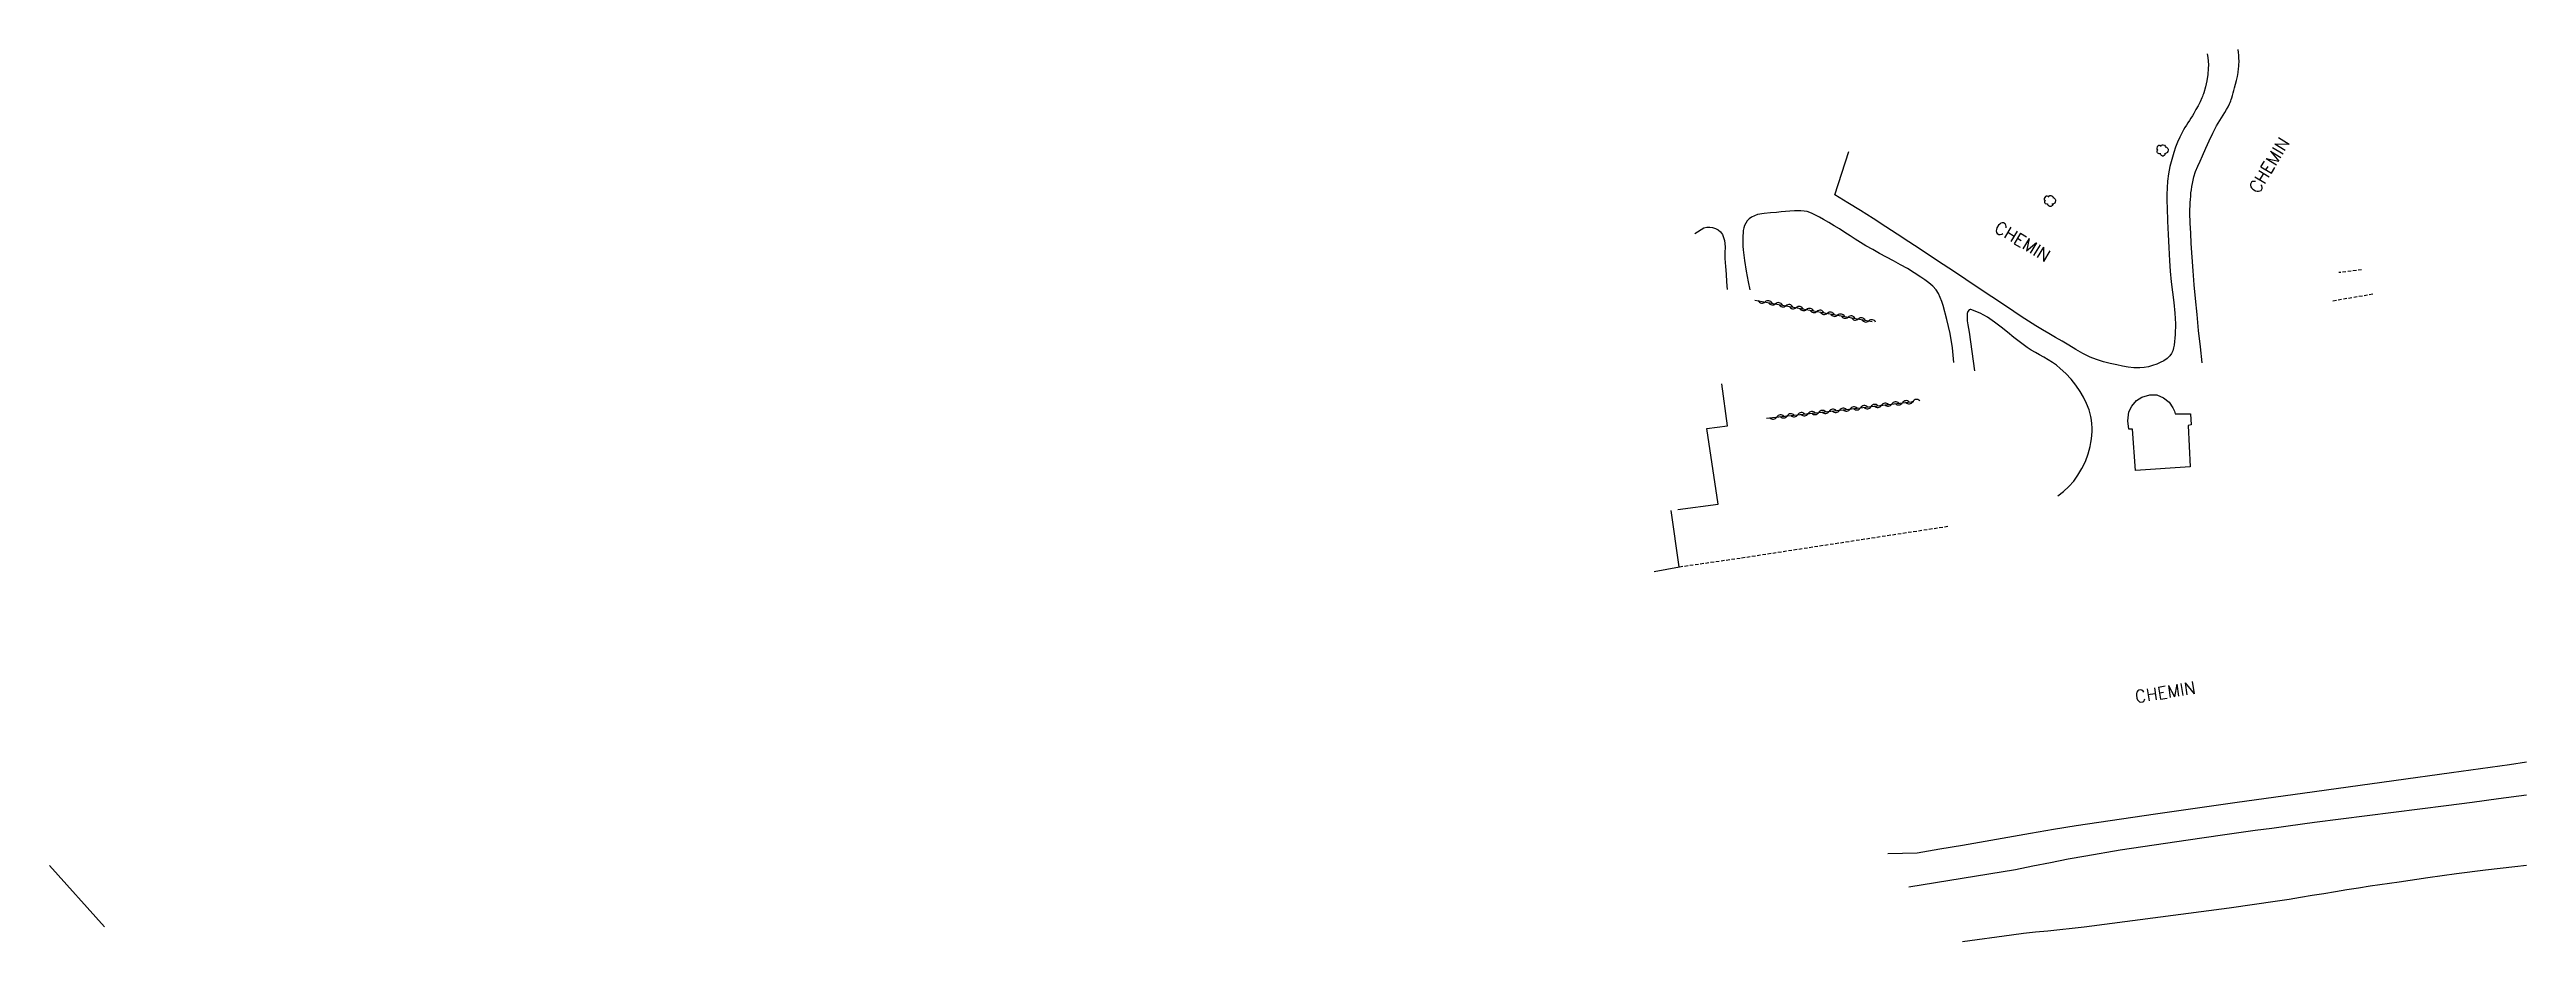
# Model space of a CAD drawing. Header units: millimetres. Extents: x 126011 to 127000, y 153000 to 153846.
# Drawn here: x 126647.1 to 127000, y 153550.8 to 153677.9 of the extents above; entities that cross this region are included whole.
import ezdxf

# ---------------------------------------------------------------- set-up
doc = ezdxf.new("R2010")
doc.units = ezdxf.units.MM
doc.linetypes.add('DASHED', pattern=[0.75, 0.5, -0.25])
doc.layers.get('0').update_dxf_attribs({"linetype": 'CONTINUOUS'})
for name, color, linetype in [('W0014', 7, 'CONTINUOUS'), ('W0017', 7, 'CONTINUOUS'), ('W0101', 7, 'CONTINUOUS'), ('W0104', 1, 'CONTINUOUS'), ('W0112', 1, 'DASHED'), ('W0300', 7, 'CONTINUOUS'), ('W0310', 3, 'CONTINUOUS'), ('W0515', 5, 'CONTINUOUS'), ('W0989', 7, 'CONTINUOUS'), ('W1102', 7, 'CONTINUOUS')]:
    doc.layers.add(name, color=color, linetype=linetype)
doc.styles.get("Standard").update_dxf_attribs({"font": 'romans.shx', "width": 0.85})

msp = doc.modelspace()

# ---------------------------------------------------------------- texts
at = {"layer": 'W0989'}
for rotation, p in [(58.8274, (126961.83, 153657.23)), (328.8274, (126924.01, 153652.03)), (9.1025, (126944.37, 153584.75))]:
    msp.add_text('CHEMIN', height=1.75, rotation=rotation, dxfattribs=at).set_placement(p)

# ---------------------------------------------------------------- blocks, each defined once
blk = doc.blocks.new('T300')
for p, q in [((-0.8, 0.51), (-0.86, 0.34)), ((-0.86, 0.34), (-0.86, 0.17)), ((-0.86, 0.17), (-0.74, 0.06)), ((-0.69, 0.63), (-0.8, 0.51)), ((-0.8, -0.06), (-0.74, 0.06)), ((-0.74, 0.06), (-0.69, 0.11)), ((-0.57, 0.69), (-0.69, 0.63)), ((-0.46, 0.69), (-0.57, 0.69)), ((-0.29, 0.63), (-0.46, 0.69)), ((-0.29, 0.63), (-0.17, 0.74)), ((-0.23, 0.57), (-0.29, 0.63)), ((-0.17, 0.74), (-0.06, 0.8)), ((-0.06, 0.8), (0.06, 0.8)), ((0.06, 0.8), (0.23, 0.74)), ((0.23, 0.74), (0.34, 0.63)), ((0.34, 0.63), (0.4, 0.51)), ((0.46, 0.46), (0.34, 0.46)), ((0.4, 0.51), (0.4, 0.46)), ((0.57, 0.4), (0.46, 0.46)), ((0.57, 0.4), (0.69, 0.29)), ((0.69, 0.29), (0.74, 0.17)), ((0.74, 0.06), (0.69, -0.17)), ((0.74, 0.17), (0.74, 0.06)), ((-0.8, -0.17), (-0.8, -0.06)), ((-0.8, -0.23), (-0.8, -0.17)), ((-0.74, -0.34), (-0.8, -0.23)), ((-0.69, -0.4), (-0.74, -0.34)), ((-0.51, -0.46), (-0.69, -0.4)), ((-0.4, -0.46), (-0.51, -0.46)), ((-0.4, -0.46), (-0.34, -0.46)), ((-0.34, -0.46), (-0.34, -0.4)), ((-0.34, -0.51), (-0.34, -0.46)), ((-0.29, -0.63), (-0.34, -0.51)), ((-0.17, -0.74), (-0.29, -0.63)), ((-0.06, -0.8), (-0.17, -0.74)), ((0.06, -0.8), (-0.06, -0.8)), ((0.17, -0.74), (0.06, -0.8)), ((0.23, -0.69), (0.17, -0.74)), ((0.29, -0.46), (0.23, -0.46)), ((0.29, -0.63), (0.23, -0.69)), ((0.46, -0.4), (0.29, -0.46)), ((0.34, -0.51), (0.29, -0.63)), ((0.34, -0.51), (0.34, -0.46)), ((0.57, -0.34), (0.46, -0.4)), ((0.63, -0.29), (0.57, -0.34)), ((0.69, -0.17), (0.63, -0.29))]:
    blk.add_line(p, q)
blk = doc.blocks.new('t310o')
at = {"color": 0, "linetype": 'Continuous'}
for centre, start, end in [((-0.5, 0.38), 216.8699, 323.1304), ((0.5, -0.37), 36.8699, 143.1303)]:
    blk.add_arc(centre, 0.625, start, end, dxfattribs=at)

# ---------------------------------------------------------------- linework, layer by layer
at = {"layer": 'W0014'}
for points in [[(126954.51, 153677.26), (126954.6, 153676.75), (126954.66, 153676.23), (126954.68, 153675.71), (126954.67, 153675.18), (126954.6, 153674.31), (126954.47, 153673.44), (126954.28, 153672.58), (126954.04, 153671.73), (126953.97, 153671.55), (126953.91, 153671.36), (126953.84, 153671.18), (126953.76, 153671)], [(126958.02, 153671), (126958.12, 153671.35), (126958.22, 153671.7), (126958.31, 153672.05), (126958.4, 153672.4), (126958.55, 153672.95), (126958.69, 153673.49), (126958.81, 153674.04), (126958.91, 153674.59), (126958.94, 153674.8), (126958.97, 153675), (126958.99, 153675.21), (126959.01, 153675.42), (126959.03, 153675.62), (126959.04, 153675.83), (126959.05, 153676.04), (126959.05, 153676.24), (126959.04, 153676.66), (126959.02, 153677.07), (126958.97, 153677.48), (126958.91, 153677.88)], [(126953.76, 153671), (126953.5, 153670.43), (126953.21, 153669.87), (126952.9, 153669.32), (126952.6, 153668.77), (126952.4, 153668.43), (126952.2, 153668.09), (126951.98, 153667.76), (126951.77, 153667.42), (126951.55, 153667.09), (126951.34, 153666.76), (126951.14, 153666.42), (126950.95, 153666.07), (126950.61, 153665.37), (126950.28, 153664.67), (126949.99, 153663.95), (126949.74, 153663.21), (126949.45, 153662.21), (126949.2, 153661.19), (126949.01, 153660.17), (126948.86, 153659.13), (126948.79, 153658.18), (126948.77, 153657.23), (126948.78, 153656.27), (126948.8, 153655.32), (126948.84, 153653.43), (126948.93, 153651.54), (126949.03, 153649.66), (126949.12, 153647.77), (126949.23, 153646.28), (126949.39, 153644.79), (126949.58, 153643.3), (126949.76, 153641.81), (126949.91, 153640.31), (126949.98, 153638.79), (126949.95, 153637.27), (126949.79, 153635.76), (126949.71, 153635.36), (126949.6, 153634.96), (126949.44, 153634.58), (126949.21, 153634.23), (126948.8, 153633.83), (126948.33, 153633.51), (126947.83, 153633.26), (126947.32, 153633.05), (126946.74, 153632.84), (126946.14, 153632.68), (126945.52, 153632.58), (126944.9, 153632.52), (126944.08, 153632.53), (126943.26, 153632.62), (126942.46, 153632.77), (126941.66, 153632.93), (126940.68, 153633.15), (126939.72, 153633.4), (126938.76, 153633.7), (126937.83, 153634.06), (126936.79, 153634.56), (126935.79, 153635.13), (126934.81, 153635.73), (126933.83, 153636.32), (126932.9, 153636.86), (126931.97, 153637.4), (126931.04, 153637.95), (126930.12, 153638.51), (126928.01, 153639.86), (126925.92, 153641.24), (126923.84, 153642.63), (126921.76, 153644.02), (126920.13, 153645.1), (126918.5, 153646.18), (126916.88, 153647.26), (126915.25, 153648.34), (126913.63, 153649.42), (126912, 153650.49), (126910.36, 153651.56), (126908.72, 153652.62), (126906.92, 153653.78), (126905.11, 153654.92), (126903.3, 153656.05), (126901.48, 153657.18)], [(126953.8, 153633.23), (126953.54, 153635.52), (126953.29, 153637.82), (126953.06, 153640.12), (126952.84, 153642.42), (126952.67, 153644.37), (126952.5, 153646.33), (126952.36, 153648.28), (126952.24, 153650.24), (126952.16, 153651.69), (126952.09, 153653.14), (126952.06, 153654.6), (126952.1, 153656.06), (126952.12, 153656.52), (126952.16, 153656.98), (126952.2, 153657.44), (126952.26, 153657.9), (126952.32, 153658.36), (126952.4, 153658.81), (126952.5, 153659.27), (126952.61, 153659.72), (126952.85, 153660.49), (126953.16, 153661.25), (126953.49, 153661.99), (126953.82, 153662.73), (126954.3, 153663.81), (126954.79, 153664.88), (126955.3, 153665.94), (126955.84, 153666.99), (126956.06, 153667.39), (126956.3, 153667.78), (126956.55, 153668.16), (126956.8, 153668.54), (126957.04, 153668.93), (126957.28, 153669.32), (126957.5, 153669.72), (126957.7, 153670.13), (126957.79, 153670.35), (126957.87, 153670.56), (126957.95, 153670.78), (126958.02, 153671)], [(126901.48, 153657.18), (126903.44, 153663.36)], [(126918.42, 153633.29), (126918.21, 153635.35), (126917.88, 153637.4), (126917.43, 153639.42), (126916.88, 153641.42), (126916.69, 153641.99), (126916.49, 153642.55), (126916.23, 153643.1), (126915.9, 153643.62), (126915.42, 153644.16), (126914.87, 153644.62), (126914.29, 153645.04), (126913.7, 153645.44), (126912.76, 153646.07), (126911.8, 153646.66), (126910.82, 153647.22), (126909.83, 153647.76), (126908.83, 153648.29), (126907.84, 153648.82), (126906.85, 153649.37), (126905.88, 153649.93), (126905.12, 153650.39), (126904.37, 153650.87), (126903.62, 153651.35), (126902.87, 153651.83), (126902.12, 153652.31), (126901.37, 153652.78), (126900.6, 153653.23), (126899.83, 153653.67), (126899.28, 153653.98), (126898.72, 153654.3), (126898.14, 153654.58), (126897.53, 153654.79), (126897.07, 153654.87), (126896.61, 153654.91), (126896.15, 153654.9), (126895.7, 153654.9), (126895.06, 153654.87), (126894.43, 153654.82), (126893.8, 153654.75), (126893.17, 153654.67), (126892.29, 153654.59), (126891.37, 153654.53), (126890.44, 153654.37), (126889.58, 153654.01), (126889.25, 153653.77), (126888.98, 153653.48), (126888.76, 153653.15), (126888.59, 153652.8), (126888.47, 153652.46), (126888.41, 153652.09), (126888.38, 153651.73), (126888.36, 153651.38), (126888.34, 153650.86), (126888.35, 153650.35), (126888.37, 153649.84), (126888.41, 153649.33), (126888.59, 153647.8), (126888.82, 153646.29), (126889.11, 153644.78), (126889.37, 153643.63)], [(126881.49, 153651.65), (126882.81, 153652.48), (126882.81, 153652.48), (126883.22, 153652.57), (126883.63, 153652.59), (126884.05, 153652.53), (126884.47, 153652.38), (126884.85, 153652.17), (126885.18, 153651.88), (126885.45, 153651.52), (126885.76, 153650.68), (126885.83, 153649.78), (126885.79, 153648.91), (126885.8, 153648.08), (126885.89, 153646.98), (126885.97, 153645.88), (126886.04, 153644.79), (126886.1, 153643.7)], [(126933.25, 153614.29), (126934.06, 153614.91), (126934.81, 153615.62), (126935.49, 153616.38), (126936.09, 153617.21), (126936.67, 153618.18), (126937.16, 153619.19), (126937.55, 153620.25), (126937.84, 153621.33), (126937.94, 153621.86), (126938.02, 153622.39), (126938.07, 153622.92), (126938.1, 153623.46), (126938.1, 153623.99), (126938.08, 153624.53), (126938.02, 153625.06), (126937.94, 153625.59), (126937.69, 153626.54), (126937.33, 153627.46), (126936.89, 153628.33), (126936.4, 153629.17), (126935.79, 153630.06), (126935.11, 153630.91), (126934.37, 153631.7), (126933.57, 153632.44), (126933.02, 153632.88), (126932.45, 153633.29), (126931.86, 153633.66), (126931.25, 153634.02), (126930.64, 153634.36), (126930.04, 153634.71), (126929.44, 153635.06), (126928.85, 153635.44), (126927.89, 153636.11), (126926.97, 153636.84), (126926.07, 153637.59), (126925.17, 153638.33), (126924.22, 153639.05), (126923.23, 153639.72), (126922.18, 153640.3), (126921.07, 153640.76), (126920.97, 153640.8), (126920.85, 153640.83), (126920.73, 153640.84), (126920.6, 153640.79), (126920.41, 153640.56), (126920.33, 153640.28), (126920.32, 153640), (126920.32, 153639.76), (126920.32, 153639.21), (126920.4, 153638.67), (126920.5, 153638.14), (126920.59, 153637.61), (126920.77, 153636.23), (126920.97, 153634.85), (126921.17, 153633.47), (126921.38, 153632.09)]]:
    msp.add_lwpolyline(points, dxfattribs=at)
at = {"layer": 'W0017'}
for points in [[(127000, 153576.31), (126997.56, 153575.97), (126989.34, 153574.81), (126981.12, 153573.65), (126969.8, 153572.08), (126958.47, 153570.52), (126947.15, 153568.92), (126935.84, 153567.23), (126932.6, 153566.71), (126929.36, 153566.17), (126926.12, 153565.61), (126922.89, 153565.04), (126919.65, 153564.47), (126916.42, 153563.92), (126913.18, 153563.38), (126909.02, 153563.26)], [(126911.99, 153558.55), (126911.99, 153558.55), (126911.99, 153558.55), (126911.99, 153558.55), (126911.99, 153558.55), (126927.18, 153561.03), (126927.18, 153561.03), (126927.18, 153561.03), (126927.18, 153561.03), (126927.18, 153561.03), (126929.69, 153561.55), (126932.2, 153562.05), (126934.72, 153562.53), (126937.24, 153562.99), (126942.09, 153563.81), (126946.95, 153564.55), (126951.81, 153565.25), (126956.68, 153565.96), (126959.02, 153566.29), (126961.37, 153566.62), (126963.72, 153566.94), (126966.07, 153567.26), (126969.81, 153567.76), (126973.56, 153568.25), (126977.3, 153568.73), (126981.05, 153569.2), (126984.79, 153569.68), (126988.54, 153570.16), (126992.28, 153570.65), (126996.03, 153571.14), (127000, 153571.68)]]:
    msp.add_lwpolyline(points, dxfattribs=at)
at = {"layer": 'W0101'}
msp.add_lwpolyline([(126879.09, 153612.32), (126884.82, 153613.08), (126883.24, 153623.86), (126886.18, 153624.27), (126885.34, 153630.22)], dxfattribs=at)
at = {"layer": 'W0104'}
msp.add_lwpolyline([(126944.3, 153617.87), (126943.89, 153623.8), (126943.36, 153623.78), (126943.22, 153624.97), (126943.37, 153626.25), (126943.78, 153627.08), (126944.46, 153627.86), (126945.18, 153628.36), (126946.36, 153628.66), (126947.32, 153628.67), (126948.27, 153628.23), (126949.1, 153627.63), (126949.63, 153626.83), (126949.84, 153626.34), (126949.97, 153625.99), (126952.14, 153625.97), (126952.25, 153624.39), (126951.82, 153624.28), (126952.1, 153618.39)], close=True, dxfattribs=at)
msp.add_lwpolyline([(126875.72, 153603.52), (126875.72, 153603.52), (126879.31, 153604.17), (126879.3, 153604.17), (126878.15, 153612.19)], dxfattribs=at)
at = {"layer": 'W0112'}
for points in [[(126976.52, 153646.48), (126973.27, 153646.09)], [(126978.1, 153643.01), (126972.41, 153642.04)], [(126879.31, 153604.17), (126888.17, 153605.45), (126917.78, 153609.98)]]:
    msp.add_lwpolyline(points, dxfattribs=at)
at = {"layer": 'W0310'}
for points in [[(126890.06, 153642.18), (126906.77, 153639.12)], [(126891.7, 153625.36), (126902.65, 153626.53), (126912.72, 153627.73)]]:
    msp.add_lwpolyline(points, dxfattribs=at)
at = {"layer": 'W0515'}
msp.add_lwpolyline([(126919.66, 153550.77), (126919.66, 153550.77), (126919.66, 153550.77), (126919.66, 153550.77), (126919.66, 153550.77), (126919.66, 153550.77), (126926.61, 153551.74), (126926.61, 153551.74), (126926.61, 153551.74), (126926.61, 153551.74), (126928.34, 153551.95), (126930.07, 153552.13), (126931.8, 153552.3), (126933.53, 153552.47), (126935.26, 153552.65), (126936.98, 153552.86), (126943.87, 153553.74), (126950.76, 153554.65), (126957.64, 153555.59), (126964.51, 153556.57), (126966.17, 153556.82), (126967.82, 153557.08), (126969.47, 153557.35), (126971.13, 153557.62), (126972.78, 153557.89), (126974.43, 153558.16), (126976.08, 153558.42), (126977.74, 153558.68), (126981.84, 153559.28), (126985.94, 153559.88), (126990.04, 153560.44), (126994.15, 153560.98), (126996.25, 153561.24), (126998.35, 153561.48), (127000, 153561.66)], dxfattribs=at)
at = {"layer": 'W1102'}
msp.add_lwpolyline([(126647.09, 153561.59), (126654.93, 153552.86)], dxfattribs=at)

# ---------------------------------------------------------------- block references
at = {"layer": 'W0300'}
for p in [(126948.19, 153663.5), (126932.16, 153656.29)]:
    msp.add_blockref('T300', p, dxfattribs=at)
at = {"layer": 'W0310'}
for p, rotation in [((126891.53, 153641.91), 349.6106999271327), ((126893.01, 153641.64), 349.6106999271327), ((126894.49, 153641.37), 349.6106999271327), ((126895.96, 153641.1), 349.6106999271327), ((126897.44, 153640.83), 349.6106999271327), ((126898.91, 153640.56), 349.6106999271327), ((126900.39, 153640.29), 349.6106999271327), ((126901.86, 153640.02), 349.6106999271327), ((126903.34, 153639.75), 349.6106999271327), ((126904.81, 153639.48), 349.6106999271327), ((126906.29, 153639.21), 349.6106999271327), ((126900.65, 153626.31), 6.117904696930078), ((126902.14, 153626.47), 6.117904696930078), ((126903.63, 153626.65), 6.804610354205296), ((126905.12, 153626.82), 6.804610354205296), ((126906.61, 153627), 6.804610354205296), ((126908.1, 153627.18), 6.804610354205296), ((126909.59, 153627.36), 6.804610354205296), ((126911.08, 153627.53), 6.804610354205296), ((126912.57, 153627.71), 6.804610354205296), ((126893.19, 153625.51), 6.117904696930078), ((126894.68, 153625.67), 6.117904696930078), ((126896.18, 153625.83), 6.117904696930078), ((126897.67, 153625.99), 6.117904696930078), ((126899.16, 153626.15), 6.117904696930078)]:
    msp.add_blockref('t310o', p, dxfattribs=dict(at, rotation=rotation))

msp.set_redraw_order([(e.dxf.handle, doc.entitydb.next_handle()) for e in msp.query("TEXT MTEXT ATTDEF DIMENSION ARC_DIMENSION")])  # texts and dimensions are drawn at this point

doc.saveas('drawing.dxf')
